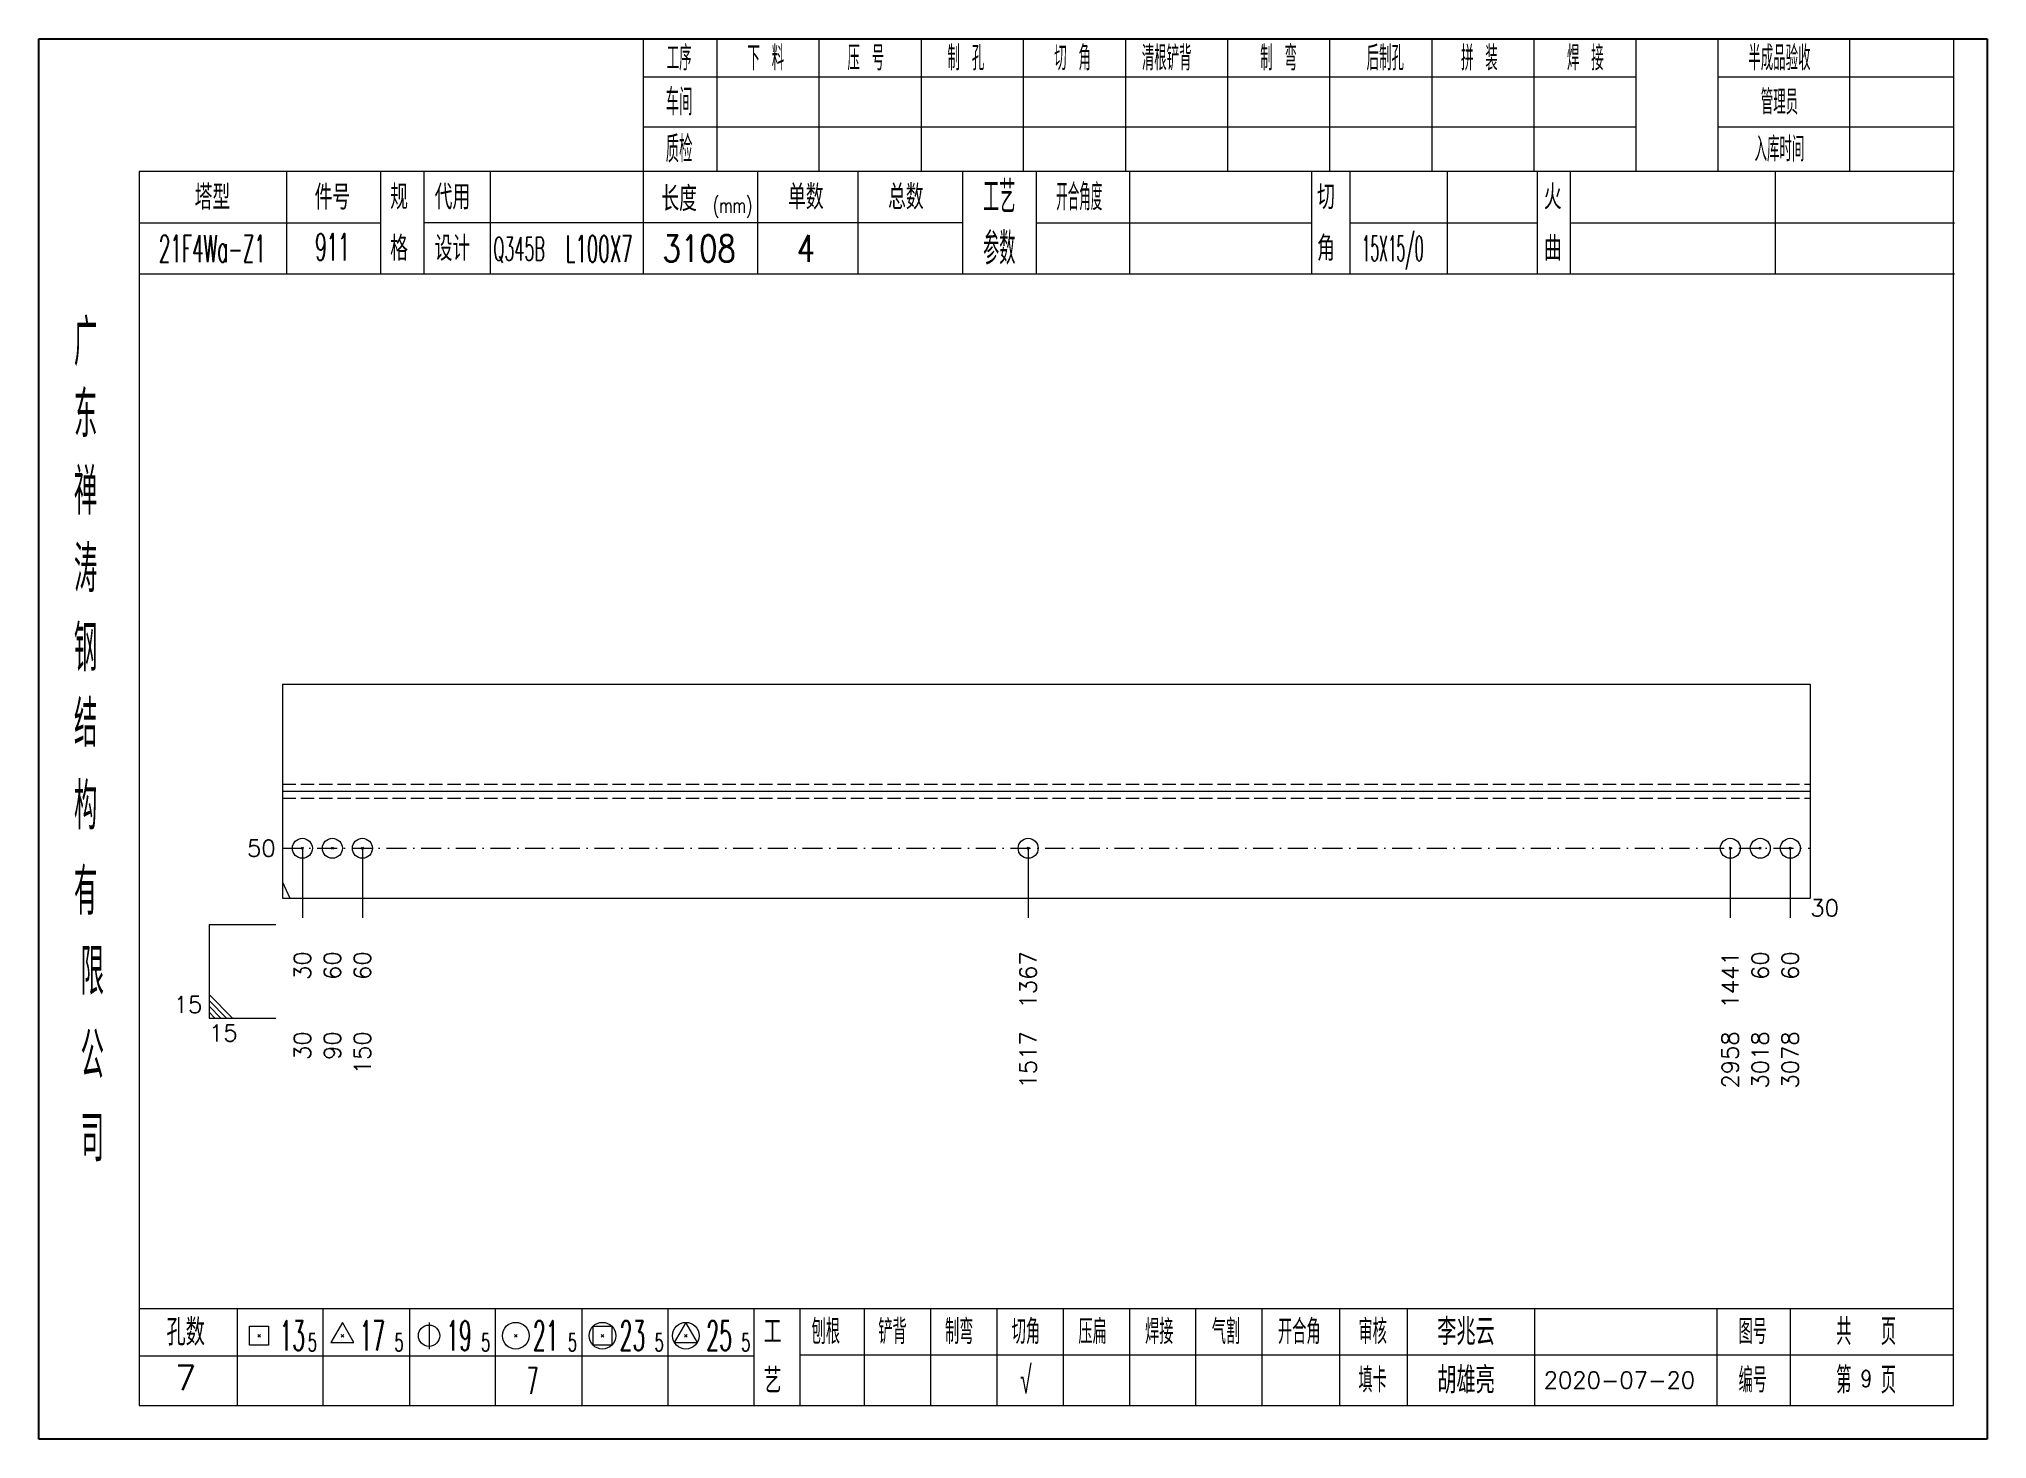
# Model space of a CAD drawing. Extents: x 1310 to 15542, y -76 to 8381.
# Drawn here: x 4013.5 to 4305.6, y -76.1 to 133.9 of the extents above; entities that cross this region are included whole.
import ezdxf
from ezdxf.enums import TextEntityAlignment as Align

# ---------------------------------------------------------------- set-up
doc = ezdxf.new("R2010")
doc.units = 0
doc.header["$MEASUREMENT"] = 0
doc.linetypes.add('一点画线', pattern=[5.2, 3, -1, 0.2, -1])
doc.linetypes.add('虚线', pattern=[2.75, 2, -0.75])
doc.layers.get('0').update_dxf_attribs({"linetype": 'CONTINUOUS', "lineweight": 25})
for name, color, linetype, lineweight in [('1', 7, 'CONTINUOUS', 25), ('4', 7, 'CONTINUOUS', 25), ('5', 7, 'CONTINUOUS', 25)]:
    doc.layers.add(name, color=color, linetype=linetype, lineweight=lineweight)
doc.styles.get("Standard").update_dxf_attribs({"font": 'simplex.shx', "width": 0.7, "height": 3, "bigfont": 'gbhzfs.shx'})

msp = doc.modelspace()

# ---------------------------------------------------------------- texts
at = {"color": 7, "linetype": 'Continuous', "lineweight": 13}
msp.add_text('50', height=2.5, dxfattribs=at).set_placement((4048.962, 12.484), align=Align.MIDDLE_RIGHT)
msp.add_text('15', height=2.5, dxfattribs=at).set_placement((4037.962, -12.966), align=Align.BOTTOM_RIGHT)
msp.add_text('15', height=2.5, dxfattribs=at).set_placement((4038.962, -13.966), align=Align.TOP_LEFT)
at = {"layer": '1', "color": 7, "linetype": 'Continuous', "lineweight": 13}
msp.add_text('30', height=2.5, dxfattribs=at).set_placement((4279.092, 3.534), align=Align.MIDDLE_LEFT)
at = {"layer": '1', "color": 8, "linetype": 'Continuous', "lineweight": 9}
for s, p in [('30', (4052.962, -2.966)), ('60', (4057.462, -2.966)), ('60', (4061.962, -2.966)), ('1367', (4161.799, -2.966)), ('1441', (4267.092, -2.966)), ('60', (4271.592, -2.966)), ('60', (4276.092, -2.966))]:
    msp.add_text(s, height=2.5, rotation=90, dxfattribs=at).set_placement(p, align=Align.MIDDLE_RIGHT)
at = {"layer": '1', "color": 7, "linetype": 'Continuous', "lineweight": 13}
for s, p in [('30', (4052.962, -14.966)), ('90', (4057.462, -14.966)), ('150', (4061.962, -14.966)), ('1517', (4161.799, -14.966)), ('2958', (4267.092, -14.966)), ('3018', (4271.592, -14.966)), ('3078', (4276.092, -14.966))]:
    msp.add_text(s, height=2.5, rotation=90, dxfattribs=at).set_placement(p, align=Align.MIDDLE_RIGHT)
at = {"layer": '4', "color": 1, "linetype": 'Continuous', "lineweight": 25}
for s, height, width, p in [('工序', 3.7, 0.7, (4109.462, 130.991)), ('下 料', 3.7, 0.7, (4122.462, 130.991)), ('压 号', 3.7, 0.7, (4137.462, 130.991)), ('制 孔', 3.7, 0.7, (4152.462, 130.991)), ('切 角', 3.7, 0.7, (4168.462, 130.991)), ('清根铲背 ', 3.7, 0.7, (4183.462, 130.991)), (' 制 弯', 3.7, 0.7, (4198.462, 130.991)), (' 后制孔', 3.7, 0.7, (4214.462, 130.991)), ('拼 装', 3.7, 0.7, (4229.462, 130.991)), (' 焊 接', 3.7, 0.7, (4244.462, 130.991)), ('半成品验收', 3.7, 0.7, (4274.462, 130.991)), ('车间', 4, 0.7, (4109.462, 124.391)), ('管理员', 3.7, 0.7, (4274.462, 124.391)), ('质检', 4, 0.7, (4109.462, 117.331)), ('入库时间', 3.7, 0.7, (4274.462, 117.331)), ('工艺', 4.8, 0.7, (4157.462, 110.151)), ('开合角度', 4, 0.6, (4169.462, 110.151)), ('(mm)', 2.24, 0.7, (4117.462, 108.891)), ('参数', 4.8, 0.7, (4157.462, 102.441)), ('21F4Wa-Z1', 4, 0.5, (4039.462, 102.411)), ('911', 4, 0.5, (4057.462, 102.661)), ('Q345B', 3.5, 0.5, (4085.462, 102.391)), ('L100X7', 4, 0.5, (4097.462, 102.391)), ('3108', 4, 0.8, (4112.462, 102.441)), ('4', 4, 0.8, (4128.462, 102.441)), ('15X15/0', 3.8, 0.4, (4216.462, 102.441)), ('广', 6.96, 0.7, (4020.462, 88.361)), ('东', 6.96, 0.7, (4020.462, 77.571)), ('禅', 6.96, 0.7, (4020.462, 65.981)), ('涛', 6.96, 0.7, (4020.462, 54.381)), ('钢', 6.96, 0.7, (4020.462, 42.491)), ('结', 6.96, 0.7, (4020.462, 31.181)), ('构', 6.96, 0.7, (4020.462, 18.801)), ('有', 6.96, 0.7, (4020.462, 5.991)), ('限', 6.96, 0.7, (4021.462, -6.009)), ('公', 6.96, 0.7, (4021.462, -18.549)), ('司', 6.96, 0.7, (4021.462, -31.029)), ('13', 4.47, 0.5, (4051.462, -60.609)), ('17', 4.47, 0.5, (4063.462, -60.609)), ('19', 4.47, 0.5, (4076.462, -60.609)), ('21', 4.47, 0.5, (4089.462, -60.609)), ('23', 4.47, 0.5, (4102.462, -60.609)), ('25', 4.47, 0.5, (4115.462, -60.609)), ('刨根', 3.7, 0.8, (4131.462, -60.009)), ('铲背', 3.7, 0.8, (4141.462, -60.009)), ('制弯', 3.7, 0.8, (4151.462, -60.009)), ('切角', 3.7, 0.8, (4161.462, -60.009)), ('压扁', 3.7, 0.8, (4171.462, -60.009)), ('焊接', 3.7, 0.8, (4181.462, -60.009)), ('气割', 3.7, 0.8, (4191.462, -60.009)), ('开合角', 3.7, 0.8, (4202.462, -60.009)), ('审核', 3.7, 0.8, (4213.462, -60.009)), ('图号', 3.7, 0.8, (4270.462, -60.009)), ('共  页', 4, 0.8, (4287.462, -60.009)), ('5', 2.68, 0.6, (4054.462, -61.609)), ('5', 2.68, 0.6, (4067.462, -61.609)), ('5', 2.68, 0.6, (4080.462, -61.609)), ('5', 2.68, 0.6, (4093.462, -61.609)), ('5', 2.68, 0.6, (4106.462, -61.609)), ('5', 2.68, 0.6, (4119.462, -61.609)), ('7', 4, 0.5, (4087.462, -67.359)), ('√', 4, 0.6, (4161.462, -67.279)), ('填卡', 3.7, 0.8, (4213.462, -67.279)), ('编号', 3.7, 0.8, (4270.462, -67.279)), ('第  页', 4, 0.8, (4287.462, -67.279))]:
    msp.add_text(s, height=height, dxfattribs=dict(at, width=width)).set_placement(p, align=Align.MIDDLE_CENTER)
for s, height, p in [('塔型', 3.7, (4039.462, 110.121)), ('件号', 3.7, (4057.462, 110.121)), ('规', 3.7, (4067.462, 110.151)), ('代用', 3.7, (4075.462, 110.151)), ('长度', 3.7, (4109.462, 109.891)), ('单数', 3.7, (4128.462, 110.151)), ('总数', 3.7, (4143.462, 110.151)), ('切', 3.7, (4206.462, 110.151)), ('火', 3.7, (4240.462, 110.151)), ('格', 3.7, (4067.462, 102.441)), ('设计', 3.7, (4075.462, 102.441)), ('角', 3.7, (4206.462, 102.441)), ('曲', 3.7, (4240.462, 102.441)), ('孔数', 4, (4035.462, -60.089)), ('工', 3.7, (4123.462, -60.009)), ('李兆云', 4, (4227.462, -60.009)), ('7', 3.7, (4035.462, -66.919)), ('艺', 3.7, (4123.462, -67.359)), ('胡雄亮', 4, (4227.462, -67.279)), ('2020-07-20', 2.5, (4250.462, -67.279))]:
    msp.add_text(s, height=height, dxfattribs=at).set_placement(p, align=Align.MIDDLE_CENTER)
at = {"layer": '4', "color": 6, "linetype": 'Continuous', "lineweight": 25, "width": 0.8}
msp.add_text('9', height=2.5, dxfattribs=at).set_placement((4287.487, -67.051), align=Align.MIDDLE_CENTER)

# ---------------------------------------------------------------- blocks, each defined once
blk = doc.blocks.new('孔21.5')
at = {"layer": '5', "color": 7, "linetype": 'Continuous', "lineweight": 13}
for p, q in [((-0.1, -0.1), (0.1, 0.1)), ((0.1, -0.1), (-0.1, 0.1))]:
    blk.add_line(p, q, dxfattribs=at)
blk.add_circle((0, 0), 1, dxfattribs=at)
blk = doc.blocks.new('CTJGK')
at = {"color": 6, "linetype": 'Continuous'}
for p, q in [((0, 209.97), (292.13, 209.97)), ((0, 0), (0, 209.97)), ((292.13, 209.97), (292.13, 0)), ((292.13, 0), (0, 0))]:
    blk.add_line(p, q, dxfattribs=at)

# ---------------------------------------------------------------- linework, layer by layer
at = {"color": 7, "linetype": 'Continuous', "lineweight": 18}
for p, q in [((4049.962, 37.084), (4049.962, 4.984)), ((4049.962, 37.084), (4279.092, 37.084)), ((4279.092, 37.084), (4279.092, 4.984)), ((4049.962, 21.034), (4279.092, 21.034))]:
    msp.add_line(p, q, dxfattribs=at)
at = {"color": 1, "linetype": '虚线', "lineweight": 18}
for p, q in [((4049.962, 22.084), (4279.092, 22.084)), ((4049.962, 19.984), (4279.092, 19.984))]:
    msp.add_line(p, q, dxfattribs=at)
at = {"color": 3, "linetype": '一点画线', "lineweight": 13}
msp.add_line((4049.962, 12.484), (4279.092, 12.484), dxfattribs=at)
at = {"color": 7, "linetype": 'Continuous', "lineweight": 13}
for p, q in [((4052.962, 12.484), (4052.962, 2.034)), ((4061.962, 12.484), (4061.962, 2.034)), ((4161.799, 12.484), (4161.799, 2.034)), ((4267.092, 12.484), (4267.092, 2.034)), ((4276.092, 12.484), (4276.092, 2.034)), ((4049.962, 7.392), (4051.068, 4.984)), ((4038.962, 1.034), (4048.962, 1.034)), ((4038.962, 1.034), (4038.962, -12.966)), ((4042.462, -12.966), (4038.962, -9.466)), ((4041.587, -12.966), (4038.962, -10.341)), ((4040.712, -12.966), (4038.962, -11.216)), ((4039.837, -12.966), (4038.962, -12.091)), ((4038.962, -12.966), (4048.962, -12.966))]:
    msp.add_line(p, q, dxfattribs=at)
at = {"layer": '1', "color": 7, "linetype": 'Continuous', "lineweight": 18}
msp.add_line((4049.962, 4.984), (4279.092, 4.984), dxfattribs=at)
at = {"layer": '4', "color": 1, "linetype": 'Continuous', "lineweight": 18}
for p, q in [((4013.462, 133.861), (4013.462, -76.109)), ((4305.592, 133.861), (4013.462, 133.861)), ((4104.092, 133.861), (4104.092, 114.021)), ((4115.122, 133.861), (4115.122, 114.001)), ((4130.432, 133.861), (4130.432, 114.001)), ((4145.752, 133.861), (4145.752, 114.001)), ((4161.062, 133.861), (4161.062, 114.001)), ((4176.372, 133.861), (4176.372, 114.001)), ((4191.682, 133.861), (4191.682, 114.001)), ((4207.002, 133.861), (4207.002, 114.001)), ((4222.312, 133.861), (4222.312, 114.001)), ((4237.622, 133.861), (4237.622, 114.001)), ((4252.932, 133.861), (4252.932, 114.021)), ((4252.932, 133.861), (4252.932, 114.001)), ((4265.212, 133.861), (4265.212, 114.001)), ((4284.962, 133.861), (4284.962, 114.001)), ((4300.542, 133.861), (4300.542, 114.001)), ((4305.592, 104.061), (4305.592, 133.861)), ((4252.932, 128.131), (4104.092, 128.131)), ((4300.542, 128.131), (4265.212, 128.131)), ((4252.932, 120.651), (4104.092, 120.651)), ((4300.542, 120.651), (4265.212, 120.651)), ((4028.472, 114.001), (4028.472, -71.059)), ((4300.542, 114.001), (4028.472, 114.001)), ((4050.592, 114.011), (4050.592, 98.591)), ((4064.742, 98.591), (4064.742, 114.001)), ((4071.242, 98.591), (4071.242, 114.001)), ((4081.112, 114.001), (4081.112, 98.591)), ((4104.092, 114.021), (4104.092, 98.591)), ((4121.212, 114.001), (4121.212, 98.591)), ((4136.262, 114.001), (4136.262, 98.591)), ((4151.962, 114.001), (4151.962, 98.591)), ((4163.022, 114.001), (4163.022, 98.591)), ((4176.972, 114.001), (4176.972, 98.591)), ((4204.272, 114.001), (4204.272, 98.591)), ((4210.032, 114.001), (4210.032, 98.591)), ((4224.652, 114.001), (4224.652, 98.591)), ((4238.112, 114.001), (4238.112, 98.591)), ((4243.102, 114.001), (4243.102, 98.591)), ((4273.842, 114.001), (4273.842, 98.591)), ((4300.542, -71.059), (4300.542, 114.001)), ((4064.742, 106.241), (4028.472, 106.241)), ((4151.962, 106.291), (4071.242, 106.291)), ((4163.022, 106.291), (4204.272, 106.291)), ((4210.032, 106.291), (4238.112, 106.291)), ((4243.102, 106.291), (4300.722, 106.291)), ((4305.592, -76.109), (4305.592, 104.061)), ((4300.722, 98.591), (4028.472, 98.591)), ((4028.472, -56.529), (4300.542, -56.529)), ((4043.162, -56.529), (4043.162, -71.059)), ((4056.092, -71.059), (4056.092, -56.529)), ((4069.022, -56.529), (4069.022, -71.059)), ((4081.942, -71.059), (4081.942, -56.529)), ((4094.872, -56.529), (4094.872, -71.059)), ((4107.802, -71.059), (4107.802, -56.529)), ((4120.722, -71.059), (4120.722, -56.529)), ((4127.592, -71.059), (4127.592, -56.529)), ((4137.252, -71.059), (4137.252, -56.529)), ((4147.192, -71.059), (4147.192, -56.529)), ((4157.132, -71.059), (4157.132, -56.529)), ((4167.082, -71.059), (4167.082, -56.529)), ((4177.022, -71.059), (4177.022, -56.529)), ((4186.962, -71.059), (4186.962, -56.529)), ((4196.912, -71.059), (4196.912, -56.529)), ((4208.552, -71.059), (4208.552, -56.529)), ((4218.702, -71.059), (4218.702, -56.529)), ((4237.762, -71.059), (4237.762, -56.529)), ((4265.142, -71.059), (4265.142, -56.529)), ((4276.102, -71.059), (4276.102, -56.529)), ((4120.722, -63.659), (4028.472, -63.659)), ((4127.552, -63.499), (4300.542, -63.499)), ((4028.472, -71.059), (4300.542, -71.059)), ((4013.462, -76.109), (4305.592, -76.109))]:
    msp.add_line(p, q, dxfattribs=at)
at = {"layer": '4', "color": 7, "linetype": 'Continuous', "lineweight": 13}
for p, q in [((4045.048, -62.023), (4045.048, -59.195)), ((4045.048, -59.195), (4047.876, -59.195)), ((4046.262, -60.809), (4046.662, -60.409)), ((4046.662, -60.809), (4046.262, -60.409)), ((4047.876, -59.195), (4047.876, -62.023)), ((4058.962, -58.609), (4057.23, -61.609)), ((4058.762, -60.809), (4059.162, -60.409)), ((4059.162, -60.809), (4058.762, -60.409)), ((4060.694, -61.609), (4058.962, -58.609)), ((4071.962, -58.609), (4071.962, -62.609)), ((4084.762, -60.809), (4085.162, -60.409)), ((4085.162, -60.809), (4084.762, -60.409)), ((4096.548, -62.023), (4096.548, -59.195)), ((4096.548, -59.195), (4099.376, -59.195)), ((4097.762, -60.809), (4098.162, -60.409)), ((4098.162, -60.809), (4097.762, -60.409)), ((4099.376, -59.195), (4099.376, -62.023)), ((4110.462, -58.609), (4108.73, -61.609)), ((4110.262, -60.809), (4110.662, -60.409)), ((4110.662, -60.809), (4110.262, -60.409)), ((4112.194, -61.609), (4110.462, -58.609)), ((4047.876, -62.023), (4045.048, -62.023)), ((4057.23, -61.609), (4060.694, -61.609)), ((4099.376, -62.023), (4096.548, -62.023)), ((4108.73, -61.609), (4112.194, -61.609))]:
    msp.add_line(p, q, dxfattribs=at)
for centre, radius in [((4071.962, -60.609), 1.6), ((4084.962, -60.609), 2), ((4097.962, -60.609), 2), ((4110.462, -60.609), 2)]:
    msp.add_circle(centre, radius, dxfattribs=at)

# ---------------------------------------------------------------- block references
at = {"color": 0, "linetype": 'Continuous'}
msp.add_blockref('CTJGK', (4013.462, -76.109), dxfattribs=at)
at = {"layer": '1', "color": 8, "linetype": 'Continuous', "lineweight": 9, "xscale": 1.5, "yscale": 1.5, "zscale": 1.5}
for p in [(4052.962, 12.484), (4057.462, 12.484), (4061.962, 12.484), (4161.799, 12.484), (4267.092, 12.484), (4271.592, 12.484), (4276.092, 12.484)]:
    msp.add_blockref('孔21.5', p, dxfattribs=at)

msp.set_redraw_order([(e.dxf.handle, doc.entitydb.next_handle()) for e in msp.query("TEXT MTEXT ATTDEF DIMENSION ARC_DIMENSION")])  # texts and dimensions are drawn at this point

doc.saveas('drawing.dxf')
